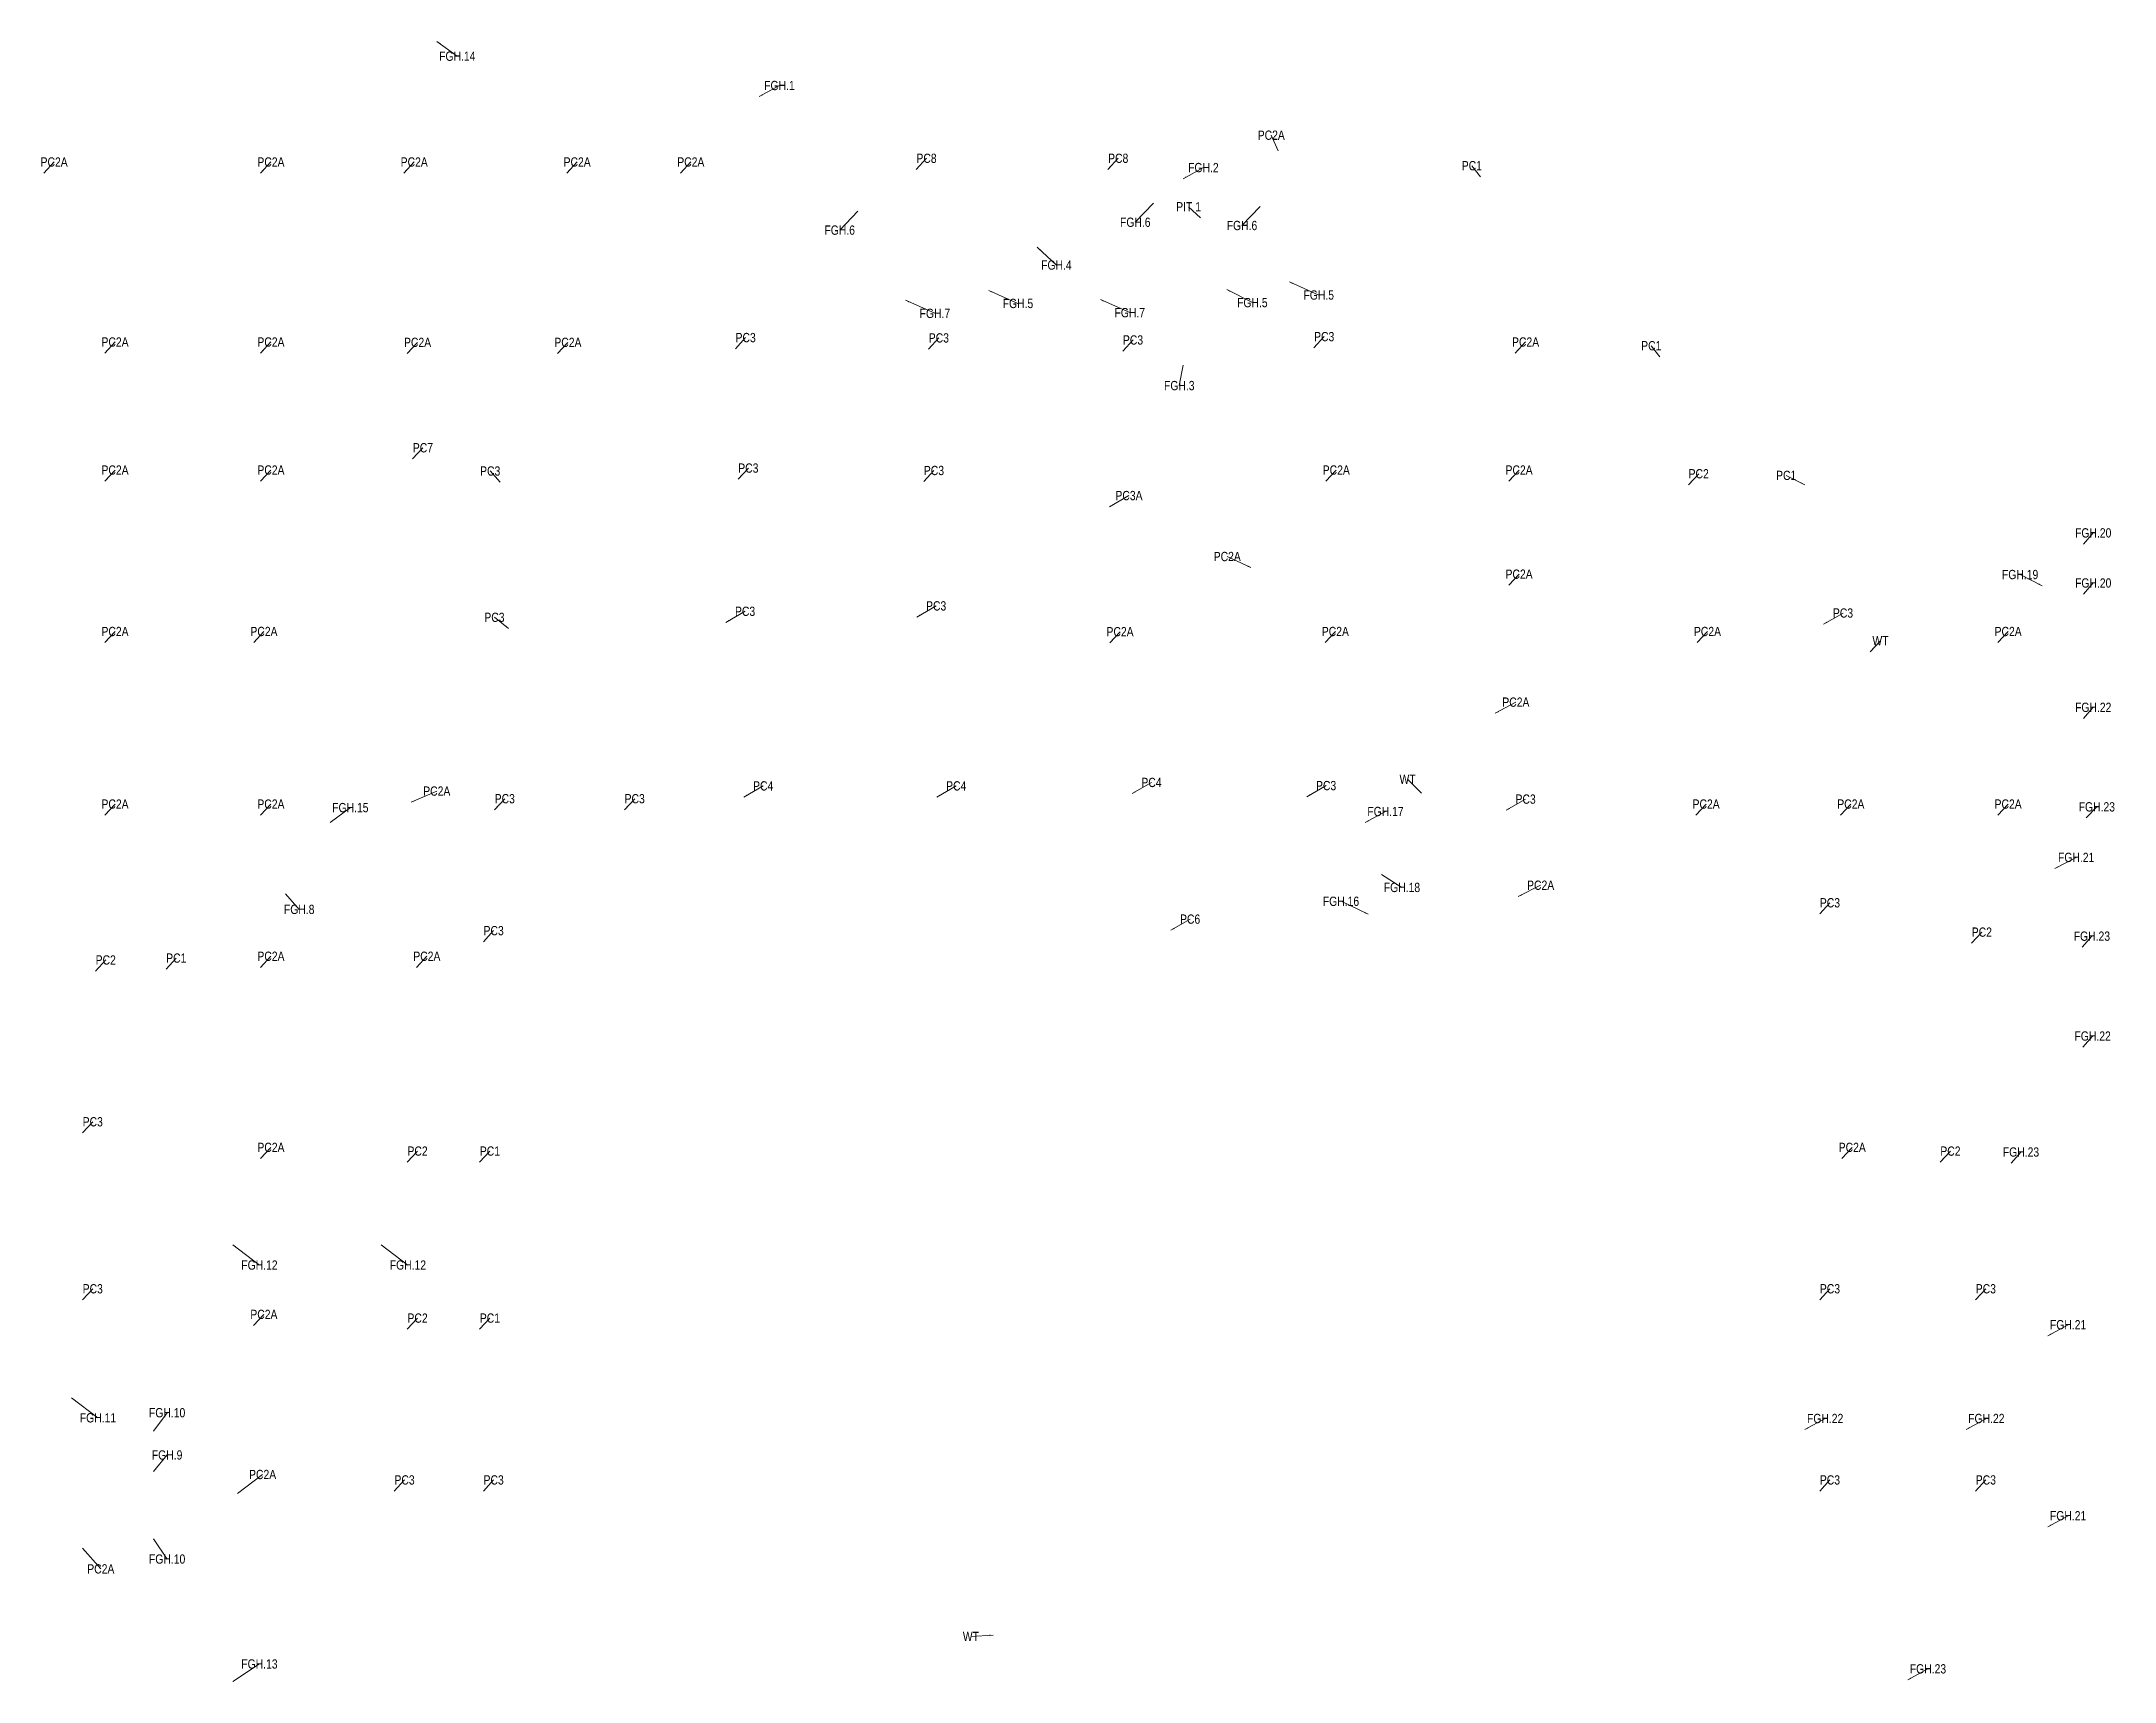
# Model space of a CAD drawing. Header units: millimetres. Extents: x -1281 to 216087, y -1281 to 89196.
# Drawn here: x 104390 to 216087, y 815 to 89196 of the extents above; entities that cross this region are included whole.
import ezdxf
from ezdxf.enums import TextEntityAlignment as Align

# ---------------------------------------------------------------- set-up
doc = ezdxf.new("R2010")
doc.units = ezdxf.units.MM
doc.layers.get('Defpoints').update_dxf_attribs({"color": 151, "lineweight": 9})
for name, color, linetype, lineweight in [('NDC_S_ANNO', 7, 'Continuous', 20), ('NDC_S_DIM', 1, 'Continuous', 15), ('NDC_S_VN TEXT', 7, 'Continuous', 20)]:
    doc.layers.add(name, color=color, linetype=linetype, lineweight=lineweight)
doc.styles.add('ARIAL', font='arial.ttf', dxfattribs={"width": 0.8})
doc.styles.add('NDC_DIM', font='', dxfattribs={"width": 0.75})
doc.styles.get('NDC_DIM').set_extended_font_data('Dotum')
doc.dimstyles.new('NDC_dim_iso', dxfattribs={"dimtxt": 2.2, "dimasz": 1, "dimexe": 1.5, "dimexo": 2.5, "dimgap": 1, "dimtad": 1, "dimdec": 0, "dimzin": 0, "dimdsep": 46, "dimtxsty": 'NDC_DIM', "dimblk": 'DIMMARK', "dimcen": 0.09, "dimdle": 1.2, "dimclrd": 1, "dimclre": 1, "dimclrt": 3, "dimadec": 0, "dimazin": 0, "dimtfac": 1, "dimtdec": 0, "dimtix": 1, "dimtofl": 0, "dimtmove": 0, "dimatfit": 3, "dimfxl": 6, "dimfxlon": 1, "dimtolj": 1, "dimtzin": 0, "dimarcsym": 0})

# ---------------------------------------------------------------- blocks, each defined once
blk = doc.blocks.new('DIMMARK')
at = {"layer": 'NDC_S_DIM', "color": 1}
blk.add_line((-1.5, 0), (1, 0), dxfattribs=at)
at = {"layer": 'NDC_S_DIM', "color": 2, "const_width": 0.1}
blk.add_lwpolyline([(-0.42, -0.42), (0.42, 0.42)], dxfattribs=at)
blk = doc.blocks.new('*U122')
at = {"layer": 'NDC_S_ANNO', "ltscale": 0.8, "style": 'ARIAL', "width": 0.8, "flags": 1}
blk.add_attdef('CHU_THICH', text='', height=2.5, dxfattribs=at).set_placement((0, 0), align=Align.MIDDLE_CENTER)
at = {"layer": 'NDC_S_ANNO', "ltscale": 0.8, "style": 'ARIAL', "width": 0.8}
blk.add_attdef('TEN', text='', height=2.5, dxfattribs=at).set_placement((2.77, 3), align=Align.MIDDLE_CENTER)
at = {"layer": 'Defpoints'}
blk.add_leader([(0, 0), (2.77, 3)], dimstyle='NDC_dim_iso', override={"dimgap": 0.625, "dimtad": 0}, dxfattribs=at)
blk = doc.blocks.new('*U88')
at = {"layer": 'NDC_S_ANNO', "ltscale": 0.8, "style": 'ARIAL', "width": 0.8, "flags": 1}
blk.add_attdef('CHU_THICH', text='', height=2.5, dxfattribs=at).set_placement((0, 0), align=Align.MIDDLE_CENTER)
at = {"layer": 'NDC_S_ANNO', "ltscale": 0.8, "style": 'ARIAL', "width": 0.8}
blk.add_attdef('TEN', text='', height=2.5, dxfattribs=at).set_placement((2.77, 3), align=Align.MIDDLE_CENTER)
at = {"layer": 'Defpoints'}
blk.add_leader([(0, 0), (2.77, 3)], dimstyle='NDC_dim_iso', override={"dimgap": 0.625, "dimtad": 0}, dxfattribs=at)
blk = doc.blocks.new('*U140')
at = {"layer": 'NDC_S_ANNO', "ltscale": 0.8, "style": 'ARIAL', "width": 0.8, "flags": 1}
blk.add_attdef('CHU_THICH', text='', height=2.5, dxfattribs=at).set_placement((0, 0), align=Align.MIDDLE_CENTER)
at = {"layer": 'NDC_S_ANNO', "ltscale": 0.8, "style": 'ARIAL', "width": 0.8}
blk.add_attdef('TEN', text='', height=2.5, dxfattribs=at).set_placement((6.9, 3), align=Align.MIDDLE_CENTER)
at = {"layer": 'Defpoints'}
blk.add_leader([(0, 0), (6.9, 3)], dimstyle='NDC_dim_iso', override={"dimgap": 0.625, "dimtad": 0}, dxfattribs=at)
blk = doc.blocks.new('*U126')
at = {"layer": 'NDC_S_ANNO', "ltscale": 0.8, "style": 'ARIAL', "width": 0.8, "flags": 1}
blk.add_attdef('CHU_THICH', text='', height=2.5, dxfattribs=at).set_placement((0, 0), align=Align.MIDDLE_CENTER)
at = {"layer": 'NDC_S_ANNO', "ltscale": 0.8, "style": 'ARIAL', "width": 0.8}
blk.add_attdef('TEN', text='', height=2.5, dxfattribs=at).set_placement((4.94, -5.57), align=Align.MIDDLE_CENTER)
at = {"layer": 'Defpoints'}
blk.add_leader([(0, 0), (4.94, -5.57)], dimstyle='NDC_dim_iso', override={"dimgap": 0.625, "dimtad": 0}, dxfattribs=at)
blk = doc.blocks.new('*U127')
at = {"layer": 'NDC_S_ANNO', "ltscale": 0.8, "style": 'ARIAL', "width": 0.8}
blk.add_attdef('TEN', text='', height=2.5, dxfattribs=at).set_placement((6.78, 5.11), align=Align.MIDDLE_CENTER)
at = {"layer": 'NDC_S_ANNO', "ltscale": 0.8, "style": 'ARIAL', "width": 0.8, "flags": 1}
blk.add_attdef('CHU_THICH', text='', height=2.5, dxfattribs=at).set_placement((0, 0), align=Align.MIDDLE_CENTER)
at = {"layer": 'Defpoints'}
blk.add_leader([(0, 0), (6.78, 5.11)], dimstyle='NDC_dim_iso', override={"dimgap": 0.625, "dimtad": 0}, dxfattribs=at)
blk = doc.blocks.new('*U100')
at = {"layer": 'NDC_S_ANNO', "ltscale": 0.8, "style": 'ARIAL', "width": 0.8, "flags": 1}
blk.add_attdef('CHU_THICH', text='', height=2.5, dxfattribs=at).set_placement((0, 0), align=Align.MIDDLE_CENTER)
at = {"layer": 'NDC_S_ANNO', "ltscale": 0.8, "style": 'ARIAL', "width": 0.8}
blk.add_attdef('TEN', text='', height=2.5, dxfattribs=at).set_placement((2.77, 3), align=Align.MIDDLE_CENTER)
at = {"layer": 'Defpoints'}
blk.add_leader([(0, 0), (2.77, 3)], dimstyle='NDC_dim_iso', override={"dimgap": 0.625, "dimtad": 0}, dxfattribs=at)
blk = doc.blocks.new('*U104')
at = {"layer": 'NDC_S_ANNO', "ltscale": 0.8, "style": 'ARIAL', "width": 0.8, "flags": 1}
blk.add_attdef('CHU_THICH', text='', height=2.5, dxfattribs=at).set_placement((0, 0), align=Align.MIDDLE_CENTER)
at = {"layer": 'NDC_S_ANNO', "ltscale": 0.8, "style": 'ARIAL', "width": 0.8}
blk.add_attdef('TEN', text='', height=2.5, dxfattribs=at).set_placement((2.77, 3), align=Align.MIDDLE_CENTER)
at = {"layer": 'Defpoints'}
blk.add_leader([(0, 0), (2.77, 3)], dimstyle='NDC_dim_iso', override={"dimgap": 0.625, "dimtad": 0}, dxfattribs=at)
blk = doc.blocks.new('*U130')
at = {"layer": 'NDC_S_ANNO', "ltscale": 0.8, "style": 'ARIAL', "width": 0.8, "flags": 1}
blk.add_attdef('CHU_THICH', text='', height=2.5, dxfattribs=at).set_placement((0, 0), align=Align.MIDDLE_CENTER)
at = {"layer": 'NDC_S_ANNO', "ltscale": 0.8, "style": 'ARIAL', "width": 0.8}
blk.add_attdef('TEN', text='', height=2.5, dxfattribs=at).set_placement((-2.72, 3), align=Align.MIDDLE_CENTER)
at = {"layer": 'Defpoints'}
blk.add_leader([(0, 0), (-2.72, 3)], dimstyle='NDC_dim_iso', override={"dimgap": 0.625, "dimtad": 0}, dxfattribs=at)
blk = doc.blocks.new('*U131')
at = {"layer": 'NDC_S_ANNO', "ltscale": 0.8, "style": 'ARIAL', "width": 0.8, "flags": 1}
blk.add_attdef('CHU_THICH', text='', height=2.5, dxfattribs=at).set_placement((0, 0), align=Align.MIDDLE_CENTER)
at = {"layer": 'NDC_S_ANNO', "ltscale": 0.8, "style": 'ARIAL', "width": 0.8}
blk.add_attdef('TEN', text='', height=2.5, dxfattribs=at).set_placement((-2.3, 3), align=Align.MIDDLE_CENTER)
at = {"layer": 'Defpoints'}
blk.add_leader([(0, 0), (-2.3, 3)], dimstyle='NDC_dim_iso', override={"dimgap": 0.625, "dimtad": 0}, dxfattribs=at)
blk = doc.blocks.new('*U132')
at = {"layer": 'NDC_S_ANNO', "ltscale": 0.8, "style": 'ARIAL', "width": 0.8, "flags": 1}
blk.add_attdef('CHU_THICH', text='', height=2.5, dxfattribs=at).set_placement((0, 0), align=Align.MIDDLE_CENTER)
at = {"layer": 'NDC_S_ANNO', "ltscale": 0.8, "style": 'ARIAL', "width": 0.8}
blk.add_attdef('TEN', text='', height=2.5, dxfattribs=at).set_placement((-1.82, 4.22), align=Align.MIDDLE_CENTER)
at = {"layer": 'Defpoints'}
blk.add_leader([(0, 0), (-1.82, 4.22)], dimstyle='NDC_dim_iso', override={"dimgap": 0.625, "dimtad": 0}, dxfattribs=at)
blk = doc.blocks.new('*U134')
at = {"layer": 'NDC_S_ANNO', "ltscale": 0.8, "style": 'ARIAL', "width": 0.8, "flags": 1}
blk.add_attdef('CHU_THICH', text='', height=2.5, dxfattribs=at).set_placement((0, 0), align=Align.MIDDLE_CENTER)
at = {"layer": 'NDC_S_ANNO', "ltscale": 0.8, "style": 'ARIAL', "width": 0.8}
blk.add_attdef('TEN', text='', height=2.5, dxfattribs=at).set_placement((-3.82, 3), align=Align.MIDDLE_CENTER)
at = {"layer": 'Defpoints'}
blk.add_leader([(0, 0), (-3.82, 3)], dimstyle='NDC_dim_iso', override={"dimgap": 0.625, "dimtad": 0}, dxfattribs=at)
blk = doc.blocks.new('*U89')
at = {"layer": 'NDC_S_ANNO', "ltscale": 0.8, "style": 'ARIAL', "width": 0.8, "flags": 1}
blk.add_attdef('CHU_THICH', text='', height=2.5, dxfattribs=at).set_placement((0, 0), align=Align.MIDDLE_CENTER)
at = {"layer": 'NDC_S_ANNO', "ltscale": 0.8, "style": 'ARIAL', "width": 0.8}
blk.add_attdef('TEN', text='', height=2.5, dxfattribs=at).set_placement((5.23, 3), align=Align.MIDDLE_CENTER)
at = {"layer": 'Defpoints'}
blk.add_leader([(0, 0), (5.23, 3)], dimstyle='NDC_dim_iso', override={"dimgap": 0.625, "dimtad": 0}, dxfattribs=at)
blk = doc.blocks.new('*U128')
at = {"layer": 'NDC_S_ANNO', "ltscale": 0.8, "style": 'ARIAL', "width": 0.8, "flags": 1}
blk.add_attdef('CHU_THICH', text='', height=2.5, dxfattribs=at).set_placement((0, 0), align=Align.MIDDLE_CENTER)
at = {"layer": 'NDC_S_ANNO', "ltscale": 0.8, "style": 'ARIAL', "width": 0.8}
blk.add_attdef('TEN', text='', height=2.5, dxfattribs=at).set_placement((5.54, 3), align=Align.MIDDLE_CENTER)
at = {"layer": 'Defpoints'}
blk.add_leader([(0, 0), (5.54, 3)], dimstyle='NDC_dim_iso', override={"dimgap": 0.625, "dimtad": 0}, dxfattribs=at)
blk = doc.blocks.new('*U129')
at = {"layer": 'NDC_S_ANNO', "ltscale": 0.8, "style": 'ARIAL', "width": 0.8}
blk.add_attdef('TEN', text='', height=2.5, dxfattribs=at).set_placement((-6.35, 3), align=Align.MIDDLE_CENTER)
at = {"layer": 'NDC_S_ANNO', "ltscale": 0.8, "style": 'ARIAL', "width": 0.8, "flags": 1}
blk.add_attdef('CHU_THICH', text='', height=2.5, dxfattribs=at).set_placement((0, 0), align=Align.MIDDLE_CENTER)
at = {"layer": 'Defpoints'}
blk.add_leader([(0, 0), (-6.35, 3)], dimstyle='NDC_dim_iso', override={"dimgap": 0.625, "dimtad": 0}, dxfattribs=at)
blk = doc.blocks.new('*U125')
at = {"layer": 'NDC_S_ANNO', "ltscale": 0.8, "style": 'ARIAL', "width": 0.8}
blk.add_attdef('TEN', text='', height=2.5, dxfattribs=at).set_placement((-7.33, 3.49), align=Align.MIDDLE_CENTER)
at = {"layer": 'NDC_S_ANNO', "ltscale": 0.8, "style": 'ARIAL', "width": 0.8, "flags": 1}
blk.add_attdef('CHU_THICH', text='', height=2.5, dxfattribs=at).set_placement((0, 0), align=Align.MIDDLE_CENTER)
at = {"layer": 'Defpoints'}
blk.add_leader([(0, 0), (-7.33, 3.49)], dimstyle='NDC_dim_iso', override={"dimgap": 0.625, "dimtad": 0}, dxfattribs=at)
blk = doc.blocks.new('*U86')
at = {"layer": 'NDC_S_ANNO', "ltscale": 0.8, "style": 'ARIAL', "width": 0.8, "flags": 1}
blk.add_attdef('CHU_THICH', text='', height=2.5, dxfattribs=at).set_placement((0, 0), align=Align.MIDDLE_CENTER)
at = {"layer": 'NDC_S_ANNO', "ltscale": 0.8, "style": 'ARIAL', "width": 0.8}
blk.add_attdef('TEN', text='', height=2.5, dxfattribs=at).set_placement((5.47, 3), align=Align.MIDDLE_CENTER)
at = {"layer": 'Defpoints'}
blk.add_leader([(0, 0), (5.47, 3)], dimstyle='NDC_dim_iso', override={"dimgap": 0.625, "dimtad": 0}, dxfattribs=at)
blk = doc.blocks.new('*U120')
at = {"layer": 'NDC_S_ANNO', "ltscale": 0.8, "style": 'ARIAL', "width": 0.8, "flags": 1}
blk.add_attdef('CHU_THICH', text='', height=2.5, dxfattribs=at).set_placement((0, 0), align=Align.MIDDLE_CENTER)
at = {"layer": 'NDC_S_ANNO', "ltscale": 0.8, "style": 'ARIAL', "width": 0.8}
blk.add_attdef('TEN', text='', height=2.5, dxfattribs=at).set_placement((-3.77, 3.75), align=Align.MIDDLE_CENTER)
at = {"layer": 'Defpoints'}
blk.add_leader([(0, 0), (-3.77, 3.75)], dimstyle='NDC_dim_iso', override={"dimgap": 0.625, "dimtad": 0}, dxfattribs=at)
blk = doc.blocks.new('*U111')
at = {"layer": 'NDC_S_ANNO', "ltscale": 0.8, "style": 'ARIAL', "width": 0.8}
blk.add_attdef('TEN', text='', height=2.5, dxfattribs=at).set_placement((-5.96, -0.37), align=Align.MIDDLE_CENTER)
at = {"layer": 'NDC_S_ANNO', "ltscale": 0.8, "style": 'ARIAL', "width": 0.8, "flags": 1}
blk.add_attdef('CHU_THICH', text='', height=2.5, dxfattribs=at).set_placement((0, 0), align=Align.MIDDLE_CENTER)
at = {"layer": 'Defpoints'}
blk.add_leader([(0, 0), (-5.96, -0.37)], dimstyle='NDC_dim_iso', override={"dimgap": 0.625, "dimtad": 0}, dxfattribs=at)
blk = doc.blocks.new('*U114')
at = {"layer": 'NDC_S_ANNO', "ltscale": 0.8, "style": 'ARIAL', "width": 0.8, "flags": 1}
blk.add_attdef('CHU_THICH', text='', height=2.5, dxfattribs=at).set_placement((0, 0), align=Align.MIDDLE_CENTER)
at = {"layer": 'NDC_S_ANNO', "ltscale": 0.8, "style": 'ARIAL', "width": 0.8}
blk.add_attdef('TEN', text='', height=2.5, dxfattribs=at).set_placement((6.08, 3.07), align=Align.MIDDLE_CENTER)
at = {"layer": 'Defpoints'}
blk.add_leader([(0, 0), (6.08, 3.07)], dimstyle='NDC_dim_iso', override={"dimgap": 0.625, "dimtad": 0}, dxfattribs=at)
blk = doc.blocks.new('*U96')
at = {"layer": 'NDC_S_ANNO', "ltscale": 0.8, "style": 'ARIAL', "width": 0.8, "flags": 1}
blk.add_attdef('CHU_THICH', text='', height=2.5, dxfattribs=at).set_placement((0, 0), align=Align.MIDDLE_CENTER)
at = {"layer": 'NDC_S_ANNO', "ltscale": 0.8, "style": 'ARIAL', "width": 0.8}
blk.add_attdef('TEN', text='', height=2.5, dxfattribs=at).set_placement((-3.2, 3), align=Align.MIDDLE_CENTER)
at = {"layer": 'Defpoints'}
blk.add_leader([(0, 0), (-3.2, 3)], dimstyle='NDC_dim_iso', override={"dimgap": 0.625, "dimtad": 0}, dxfattribs=at)
blk = doc.blocks.new('*U78')
at = {"layer": 'NDC_S_ANNO', "ltscale": 0.8, "style": 'ARIAL', "width": 0.8, "flags": 1}
blk.add_attdef('CHU_THICH', text='', height=2.5, dxfattribs=at).set_placement((0, 0), align=Align.MIDDLE_CENTER)
at = {"layer": 'NDC_S_ANNO', "ltscale": 0.8, "style": 'ARIAL', "width": 0.8}
blk.add_attdef('TEN', text='', height=2.5, dxfattribs=at).set_placement((-4.88, -5.15), align=Align.MIDDLE_CENTER)
at = {"layer": 'Defpoints'}
blk.add_leader([(0, 0), (-4.88, -5.15)], dimstyle='NDC_dim_iso', override={"dimgap": 0.625, "dimtad": 0}, dxfattribs=at)
blk = doc.blocks.new('*U79')
at = {"layer": 'NDC_S_ANNO', "ltscale": 0.8, "style": 'ARIAL', "width": 0.8, "flags": 1}
blk.add_attdef('CHU_THICH', text='', height=2.5, dxfattribs=at).set_placement((0, 0), align=Align.MIDDLE_CENTER)
at = {"layer": 'NDC_S_ANNO', "ltscale": 0.8, "style": 'ARIAL', "width": 0.8}
blk.add_attdef('TEN', text='', height=2.5, dxfattribs=at).set_placement((5.18, -4.78), align=Align.MIDDLE_CENTER)
at = {"layer": 'Defpoints'}
blk.add_leader([(0, 0), (5.18, -4.78)], dimstyle='NDC_dim_iso', override={"dimgap": 0.625, "dimtad": 0}, dxfattribs=at)
blk = doc.blocks.new('*U80')
at = {"layer": 'NDC_S_ANNO', "ltscale": 0.8, "style": 'ARIAL', "width": 0.8, "flags": 1}
blk.add_attdef('CHU_THICH', text='', height=2.5, dxfattribs=at).set_placement((0, 0), align=Align.MIDDLE_CENTER)
at = {"layer": 'NDC_S_ANNO', "ltscale": 0.8, "style": 'ARIAL', "width": 0.8}
blk.add_attdef('TEN', text='', height=2.5, dxfattribs=at).set_placement((7.89, -3.51), align=Align.MIDDLE_CENTER)
at = {"layer": 'Defpoints'}
blk.add_leader([(0, 0), (7.89, -3.51)], dimstyle='NDC_dim_iso', override={"dimgap": 0.625, "dimtad": 0}, dxfattribs=at)
blk = doc.blocks.new('*U81')
at = {"layer": 'NDC_S_ANNO', "ltscale": 0.8, "style": 'ARIAL', "width": 0.8, "flags": 1}
blk.add_attdef('CHU_THICH', text='', height=2.5, dxfattribs=at).set_placement((0, 0), align=Align.MIDDLE_CENTER)
at = {"layer": 'NDC_S_ANNO', "ltscale": 0.8, "style": 'ARIAL', "width": 0.8}
blk.add_attdef('TEN', text='', height=2.5, dxfattribs=at).set_placement((6.91, -3.51), align=Align.MIDDLE_CENTER)
at = {"layer": 'Defpoints'}
blk.add_leader([(0, 0), (6.91, -3.51)], dimstyle='NDC_dim_iso', override={"dimgap": 0.625, "dimtad": 0}, dxfattribs=at)
blk = doc.blocks.new('*U91')
at = {"layer": 'NDC_S_ANNO', "ltscale": 0.8, "style": 'ARIAL', "width": 0.8, "flags": 1}
blk.add_attdef('CHU_THICH', text='', height=2.5, dxfattribs=at).set_placement((0, 0), align=Align.MIDDLE_CENTER)
at = {"layer": 'NDC_S_ANNO', "ltscale": 0.8, "style": 'ARIAL', "width": 0.8}
blk.add_attdef('TEN', text='', height=2.5, dxfattribs=at).set_placement((-1.03, -5.49), align=Align.MIDDLE_CENTER)
at = {"layer": 'Defpoints'}
blk.add_leader([(0, 0), (-1.03, -5.49)], dimstyle='NDC_dim_iso', override={"dimgap": 0.625, "dimtad": 0}, dxfattribs=at)
blk = doc.blocks.new('*U92')
at = {"layer": 'NDC_S_ANNO', "ltscale": 0.8, "style": 'ARIAL', "width": 0.8, "flags": 1}
blk.add_attdef('CHU_THICH', text='', height=2.5, dxfattribs=at).set_placement((0, 0), align=Align.MIDDLE_CENTER)
at = {"layer": 'NDC_S_ANNO', "ltscale": 0.8, "style": 'ARIAL', "width": 0.8}
blk.add_attdef('TEN', text='', height=2.5, dxfattribs=at).set_placement((3.65, -4.14), align=Align.MIDDLE_CENTER)
at = {"layer": 'Defpoints'}
blk.add_leader([(0, 0), (3.65, -4.14)], dimstyle='NDC_dim_iso', override={"dimgap": 0.625, "dimtad": 0}, dxfattribs=at)
blk = doc.blocks.new('*U93')
at = {"layer": 'NDC_S_ANNO', "ltscale": 0.8, "style": 'ARIAL', "width": 0.8}
blk.add_attdef('TEN', text='', height=2.5, dxfattribs=at).set_placement((3.65, 4.42), align=Align.MIDDLE_CENTER)
at = {"layer": 'NDC_S_ANNO', "ltscale": 0.8, "style": 'ARIAL', "width": 0.8, "flags": 1}
blk.add_attdef('CHU_THICH', text='', height=2.5, dxfattribs=at).set_placement((0, 0), align=Align.MIDDLE_CENTER)
at = {"layer": 'Defpoints'}
blk.add_leader([(0, 0), (3.65, 4.42)], dimstyle='NDC_dim_iso', override={"dimgap": 0.625, "dimtad": 0}, dxfattribs=at)
blk = doc.blocks.new('*U94')
at = {"layer": 'NDC_S_ANNO', "ltscale": 0.8, "style": 'ARIAL', "width": 0.8, "flags": 1}
blk.add_attdef('CHU_THICH', text='', height=2.5, dxfattribs=at).set_placement((0, 0), align=Align.MIDDLE_CENTER)
at = {"layer": 'NDC_S_ANNO', "ltscale": 0.8, "style": 'ARIAL', "width": 0.8}
blk.add_attdef('TEN', text='', height=2.5, dxfattribs=at).set_placement((3.65, -5.41), align=Align.MIDDLE_CENTER)
at = {"layer": 'Defpoints'}
blk.add_leader([(0, 0), (3.65, -5.41)], dimstyle='NDC_dim_iso', override={"dimgap": 0.625, "dimtad": 0}, dxfattribs=at)
blk = doc.blocks.new('*U82')
at = {"layer": 'NDC_S_ANNO', "ltscale": 0.8, "style": 'ARIAL', "width": 0.8, "flags": 1}
blk.add_attdef('CHU_THICH', text='', height=2.5, dxfattribs=at).set_placement((0, 0), align=Align.MIDDLE_CENTER)
at = {"layer": 'NDC_S_ANNO', "ltscale": 0.8, "style": 'ARIAL', "width": 0.8}
blk.add_attdef('TEN', text='', height=2.5, dxfattribs=at).set_placement((7.17, -5.41), align=Align.MIDDLE_CENTER)
at = {"layer": 'Defpoints'}
blk.add_leader([(0, 0), (7.17, -5.41)], dimstyle='NDC_dim_iso', override={"dimgap": 0.625, "dimtad": 0}, dxfattribs=at)
blk = doc.blocks.new('*U83')
at = {"layer": 'NDC_S_ANNO', "ltscale": 0.8, "style": 'ARIAL', "width": 0.8}
blk.add_attdef('TEN', text='', height=2.5, dxfattribs=at).set_placement((7.17, 4.74), align=Align.MIDDLE_CENTER)
at = {"layer": 'NDC_S_ANNO', "ltscale": 0.8, "style": 'ARIAL', "width": 0.8, "flags": 1}
blk.add_attdef('CHU_THICH', text='', height=2.5, dxfattribs=at).set_placement((0, 0), align=Align.MIDDLE_CENTER)
at = {"layer": 'Defpoints'}
blk.add_leader([(0, 0), (7.17, 4.74)], dimstyle='NDC_dim_iso', override={"dimgap": 0.625, "dimtad": 0}, dxfattribs=at)
blk = doc.blocks.new('*U84')
at = {"layer": 'NDC_S_ANNO', "ltscale": 0.8, "style": 'ARIAL', "width": 0.8, "flags": 1}
blk.add_attdef('CHU_THICH', text='', height=2.5, dxfattribs=at).set_placement((0, 0), align=Align.MIDDLE_CENTER)
at = {"layer": 'NDC_S_ANNO', "ltscale": 0.8, "style": 'ARIAL', "width": 0.8}
blk.add_attdef('TEN', text='', height=2.5, dxfattribs=at).set_placement((5.47, -3.97), align=Align.MIDDLE_CENTER)
at = {"layer": 'Defpoints'}
blk.add_leader([(0, 0), (5.47, -3.97)], dimstyle='NDC_dim_iso', override={"dimgap": 0.625, "dimtad": 0}, dxfattribs=at)
blk = doc.blocks.new('*U85')
at = {"layer": 'NDC_S_ANNO', "ltscale": 0.8, "style": 'ARIAL', "width": 0.8, "flags": 1}
blk.add_attdef('CHU_THICH', text='', height=2.5, dxfattribs=at).set_placement((0, 0), align=Align.MIDDLE_CENTER)
at = {"layer": 'NDC_S_ANNO', "ltscale": 0.8, "style": 'ARIAL', "width": 0.8}
blk.add_attdef('TEN', text='', height=2.5, dxfattribs=at).set_placement((5.47, 4.05), align=Align.MIDDLE_CENTER)
at = {"layer": 'Defpoints'}
blk.add_leader([(0, 0), (5.47, 4.05)], dimstyle='NDC_dim_iso', override={"dimgap": 0.625, "dimtad": 0}, dxfattribs=at)
blk = doc.blocks.new('*U90')
at = {"layer": 'NDC_S_ANNO', "ltscale": 0.8, "style": 'ARIAL', "width": 0.8}
blk.add_attdef('TEN', text='', height=2.5, dxfattribs=at).set_placement((3.65, 4.95), align=Align.MIDDLE_CENTER)
at = {"layer": 'NDC_S_ANNO', "ltscale": 0.8, "style": 'ARIAL', "width": 0.8, "flags": 1}
blk.add_attdef('CHU_THICH', text='', height=2.5, dxfattribs=at).set_placement((0, 0), align=Align.MIDDLE_CENTER)
at = {"layer": 'Defpoints'}
blk.add_leader([(0, 0), (3.65, 4.95)], dimstyle='NDC_dim_iso', override={"dimgap": 0.625, "dimtad": 0}, dxfattribs=at)
blk = doc.blocks.new('*U99')
at = {"layer": 'NDC_S_ANNO', "ltscale": 0.8, "style": 'ARIAL', "width": 0.8, "flags": 1}
blk.add_attdef('CHU_THICH', text='', height=2.5, dxfattribs=at).set_placement((0, 0), align=Align.MIDDLE_CENTER)
at = {"layer": 'NDC_S_ANNO', "ltscale": 0.8, "style": 'ARIAL', "width": 0.8}
blk.add_attdef('TEN', text='', height=2.5, dxfattribs=at).set_placement((5.47, -3.46), align=Align.MIDDLE_CENTER)
at = {"layer": 'Defpoints'}
blk.add_leader([(0, 0), (5.47, -3.46)], dimstyle='NDC_dim_iso', override={"dimgap": 0.625, "dimtad": 0}, dxfattribs=at)
blk = doc.blocks.new('*U133')
at = {"layer": 'NDC_S_ANNO', "ltscale": 0.8, "style": 'ARIAL', "width": 0.8, "flags": 1}
blk.add_attdef('CHU_THICH', text='', height=2.5, dxfattribs=at).set_placement((0, 0), align=Align.MIDDLE_CENTER)
at = {"layer": 'NDC_S_ANNO', "ltscale": 0.8, "style": 'ARIAL', "width": 0.8}
blk.add_attdef('TEN', text='', height=2.5, dxfattribs=at).set_placement((-5.02, 2.56), align=Align.MIDDLE_CENTER)
at = {"layer": 'Defpoints'}
blk.add_leader([(0, 0), (-5.02, 2.56)], dimstyle='NDC_dim_iso', override={"dimgap": 0.625, "dimtad": 0}, dxfattribs=at)
blk = doc.blocks.new('*U106')
at = {"layer": 'NDC_S_ANNO', "ltscale": 0.8, "style": 'ARIAL', "width": 0.8, "flags": 1}
blk.add_attdef('CHU_THICH', text='', height=2.5, dxfattribs=at).set_placement((0, 0), align=Align.MIDDLE_CENTER)
at = {"layer": 'NDC_S_ANNO', "ltscale": 0.8, "style": 'ARIAL', "width": 0.8}
blk.add_attdef('TEN', text='', height=2.5, dxfattribs=at).set_placement((2.86, 3), align=Align.MIDDLE_CENTER)
at = {"layer": 'Defpoints'}
blk.add_leader([(0, 0), (2.86, 3)], dimstyle='NDC_dim_iso', override={"dimgap": 0.625, "dimtad": 0}, dxfattribs=at)
blk = doc.blocks.new('*U115')
at = {"layer": 'NDC_S_ANNO', "ltscale": 0.8, "style": 'ARIAL', "width": 0.8, "flags": 1}
blk.add_attdef('CHU_THICH', text='', height=2.5, dxfattribs=at).set_placement((0, 0), align=Align.MIDDLE_CENTER)
at = {"layer": 'NDC_S_ANNO', "ltscale": 0.8, "style": 'ARIAL', "width": 0.8}
blk.add_attdef('TEN', text='', height=2.5, dxfattribs=at).set_placement((5.72, 3), align=Align.MIDDLE_CENTER)
at = {"layer": 'Defpoints'}
blk.add_leader([(0, 0), (5.72, 3)], dimstyle='NDC_dim_iso', override={"dimgap": 0.625, "dimtad": 0}, dxfattribs=at)
blk = doc.blocks.new('*U87')
at = {"layer": 'NDC_S_ANNO', "ltscale": 0.8, "style": 'ARIAL', "width": 0.8, "flags": 1}
blk.add_attdef('CHU_THICH', text='', height=2.5, dxfattribs=at).set_placement((0, 0), align=Align.MIDDLE_CENTER)
at = {"layer": 'NDC_S_ANNO', "ltscale": 0.8, "style": 'ARIAL', "width": 0.8}
blk.add_attdef('TEN', text='', height=2.5, dxfattribs=at).set_placement((2.64, 3), align=Align.MIDDLE_CENTER)
at = {"layer": 'Defpoints'}
blk.add_leader([(0, 0), (2.64, 3)], dimstyle='NDC_dim_iso', override={"dimgap": 0.625, "dimtad": 0}, dxfattribs=at)
blk = doc.blocks.new('*U98')
at = {"layer": 'NDC_S_ANNO', "ltscale": 0.8, "style": 'ARIAL', "width": 0.8}
blk.add_attdef('TEN', text='', height=2.5, dxfattribs=at).set_placement((-5.9, 3), align=Align.MIDDLE_CENTER)
at = {"layer": 'NDC_S_ANNO', "ltscale": 0.8, "style": 'ARIAL', "width": 0.8, "flags": 1}
blk.add_attdef('CHU_THICH', text='', height=2.5, dxfattribs=at).set_placement((0, 0), align=Align.MIDDLE_CENTER)
at = {"layer": 'Defpoints'}
blk.add_leader([(0, 0), (-5.9, 3)], dimstyle='NDC_dim_iso', override={"dimgap": 0.625, "dimtad": 0}, dxfattribs=at)

msp = doc.modelspace()

# ---------------------------------------------------------------- block references
at = {"layer": 'NDC_S_VN TEXT', "xscale": 200, "yscale": 200, "zscale": 200}
for name, p, values in [('*U84', (125700, 89196), {'TEN': 'FGH.14'}), ('*U86', (143058, 86222), {'TEN': 'FGH.1'}), ('*U132', (171015, 83300), {'TEN': 'PC2A'}), ('*U88', (104519, 82100), {'TEN': 'PC2A'}), ('*U88', (116200, 82100), {'TEN': 'PC2A'}), ('*U88', (132700, 82100), {'TEN': 'PC2A'}), ('*U88', (138823, 82100), {'TEN': 'PC2A'}), ('*U86', (165901, 81800), {'TEN': 'FGH.2'}), ('*U131', (181920, 81900), {'TEN': 'PC1'}), ('*U78', (164300, 80484), {'TEN': 'FGH.6'}), ('*U96', (166839, 79686), {'TEN': 'PIT 1'}), ('*U78', (148375, 80059), {'TEN': 'FGH.6'}), ('*U78', (170050, 80308), {'TEN': 'FGH.6'}), ('*U79', (158038, 78102), {'TEN': 'FGH.4'}), ('*U80', (171631, 76234), {'TEN': 'FGH.5'}), ('*U80', (150950, 75248), {'TEN': 'FGH.7'}), ('*U80', (155425, 75779), {'TEN': 'FGH.5'}), ('*U80', (161450, 75283), {'TEN': 'FGH.7'}), ('*U81', (168250, 75824), {'TEN': 'FGH.5'}), ('*U88', (183800, 72400), {'TEN': 'PC2A'}), ('*U131', (191587, 72200), {'TEN': 'PC1'}), ('*U91', (165901, 71750), {'TEN': 'FGH.3'}), ('*U88', (173600, 65500), {'TEN': 'PC2A'}), ('*U122', (193128, 65300), {'TEN': 'PC2'}), ('*U133', (199400, 65300), {'TEN': 'PC1'}), ('*U89', (161940, 64125), {'TEN': 'PC3A'}), ('*U87', (214409, 62114), {'TEN': 'FGH.20'}), ('*U129', (169550, 60840), {'TEN': 'PC2A'}), ('*U98', (212180, 59869), {'TEN': 'FGH.19'}), ('*U87', (214409, 59414), {'TEN': 'FGH.20'}), ('*U89', (141255, 57889), {'TEN': 'PC3'}), ('*U89', (151550, 58180), {'TEN': 'PC3'}), ('*U89', (200411, 57796), {'TEN': 'PC3'}), ('*U88', (107800, 56800), {'TEN': 'PC2A'}), ('*U88', (115825, 56800), {'TEN': 'PC2A'}), ('*U88', (193600, 56800), {'TEN': 'PC2A'}), ('*U88', (202922, 56305), {'TEN': 'WT'}), ('*U88', (209800, 56800), {'TEN': 'PC2A'}), ('*U128', (182722, 52993), {'TEN': 'PC2A'}), ('*U87', (214409, 52714), {'TEN': 'FGH.22'}), ('*U89', (142232, 48480), {'TEN': 'PC4'}), ('*U89', (152632, 48480), {'TEN': 'PC4'}), ('*U89', (163150, 48665), {'TEN': 'PC4'}), ('*U89', (172561, 48496), {'TEN': 'PC3'}), ('*U120', (178750, 48690), {'TEN': 'WT'}), ('*U88', (107800, 47500), {'TEN': 'PC2A'}), ('*U88', (116200, 47500), {'TEN': 'PC2A'}), ('*U85', (119939, 47100), {'TEN': 'FGH.15'}), ('*U140', (124310, 48200), {'TEN': 'PC2A'}), ('*U89', (183310, 47767), {'TEN': 'PC3'}), ('*U88', (193528, 47500), {'TEN': 'PC2A'}), ('*U88', (201325, 47500), {'TEN': 'PC2A'}), ('*U88', (209800, 47500), {'TEN': 'PC2A'}), ('*U106', (214561, 47350), {'TEN': 'FGH.23'}), ('*U86', (175711, 47100), {'TEN': 'FGH.17'}), ('*U115', (212875, 44625), {'TEN': 'FGH.21'}), ('*U99', (176599, 44300), {'TEN': 'FGH.18'}), ('*U114', (183950, 43113), {'TEN': 'PC2A'}), ('*U92', (117546, 43254), {'TEN': 'FGH.8'}), ('*U125', (175875, 42164), {'TEN': 'FGH.16'}), ('*U104', (128200, 40680), {'TEN': 'PC3'}), ('*U89', (165234, 41300), {'TEN': 'PC6'}), ('*U122', (208384, 40599), {'TEN': 'PC2'}), ('*U87', (214339, 40382), {'TEN': 'FGH.23'}), ('*U122', (107300, 39100), {'TEN': 'PC2'}), ('*U100', (111100, 39200), {'TEN': 'PC1'}), ('*U88', (116200, 39300), {'TEN': 'PC2A'}), ('*U88', (124600, 39300), {'TEN': 'PC2A'}), ('*U87', (214379, 34999), {'TEN': 'FGH.22'}), ('*U104', (106600, 30380), {'TEN': 'PC3'}), ('*U122', (124100, 28800), {'TEN': 'PC2'}), ('*U100', (128000, 28800), {'TEN': 'PC1'}), ('*U88', (201400, 29000), {'TEN': 'PC2A'}), ('*U122', (206690, 28799), {'TEN': 'PC2'}), ('*U87', (210519, 28750), {'TEN': 'FGH.23'}), ('*U82', (114700, 24342), {'TEN': 'FGH.12'}), ('*U82', (122700, 24342), {'TEN': 'FGH.12'}), ('*U104', (106600, 21380), {'TEN': 'PC3'}), ('*U104', (200200, 21380), {'TEN': 'PC3'}), ('*U104', (208600, 21380), {'TEN': 'PC3'}), ('*U122', (124100, 19800), {'TEN': 'PC2'}), ('*U100', (128000, 19800), {'TEN': 'PC1'}), ('*U86', (212490, 19444), {'TEN': 'FGH.21'}), ('*U82', (106000, 16109), {'TEN': 'FGH.11'}), ('*U90', (110430, 14312), {'TEN': 'FGH.10'}), ('*U86', (199400, 14390), {'TEN': 'FGH.22'}), ('*U86', (208086, 14390), {'TEN': 'FGH.22'}), ('*U93', (110430, 12141), {'TEN': 'FGH.9'}), ('*U127', (114950, 10950), {'TEN': 'PC2A'}), ('*U104', (123400, 11080), {'TEN': 'PC3'}), ('*U104', (128200, 11080), {'TEN': 'PC3'}), ('*U104', (200200, 11080), {'TEN': 'PC3'}), ('*U104', (208600, 11080), {'TEN': 'PC3'}), ('*U86', (212490, 9150), {'TEN': 'FGH.21'}), ('*U126', (106600, 8000), {'TEN': 'PC2A'}), ('*U94', (110430, 8497), {'TEN': 'FGH.10'}), ('*U111', (155660, 3319), {'TEN': 'WT'}), ('*U83', (114700, 815), {'TEN': 'FGH.13'}), ('*U86', (204941, 900), {'TEN': 'FGH.23'})]:
    msp.add_blockref(name, p, dxfattribs=at).add_auto_attribs(values)
at = {"layer": 'NDC_S_VN TEXT'}
ref = msp.add_blockref('*U122', (123920, 82100), dxfattribs=dict(at, xscale=200, yscale=200, zscale=200))
ref.add_attrib('TEN', 'PC2A', dxfattribs={"layer": 'NDC_S_ANNO', "color": 2, "ltscale": 0.8, "height": 500, "style": 'ARIAL', "width": 0.8}).set_placement((124474, 82700), align=Align.MIDDLE_CENTER)
ref = msp.add_blockref('*U100', (151522, 82300), dxfattribs=dict(at, xscale=200, yscale=200, zscale=200))
ref.add_attrib('TEN', 'PC8', dxfattribs={"layer": 'NDC_S_ANNO', "color": 2, "ltscale": 0.8, "height": 500, "style": 'ARIAL', "width": 0.8}).set_placement((152076, 82900), align=Align.MIDDLE_CENTER)
ref = msp.add_blockref('*U100', (161852, 82300), dxfattribs=dict(at, xscale=200, yscale=200, zscale=200))
ref.add_attrib('TEN', 'PC8', dxfattribs={"layer": 'NDC_S_ANNO', "color": 2, "ltscale": 0.8, "height": 500, "style": 'ARIAL', "width": 0.8}).set_placement((162406, 82900), align=Align.MIDDLE_CENTER)
ref = msp.add_blockref('*U122', (107800, 72400), dxfattribs=dict(at, xscale=200, yscale=200, zscale=200))
ref.add_attrib('TEN', 'PC2A', dxfattribs={"layer": 'NDC_S_ANNO', "color": 2, "ltscale": 0.8, "height": 500, "style": 'ARIAL', "width": 0.8}).set_placement((108354, 73000), align=Align.MIDDLE_CENTER)
ref = msp.add_blockref('*U122', (116200, 72400), dxfattribs=dict(at, xscale=200, yscale=200, zscale=200))
ref.add_attrib('TEN', 'PC2A', dxfattribs={"layer": 'NDC_S_ANNO', "color": 2, "ltscale": 0.8, "height": 500, "style": 'ARIAL', "width": 0.8}).set_placement((116754, 73000), align=Align.MIDDLE_CENTER)
ref = msp.add_blockref('*U122', (124100, 72380), dxfattribs=dict(at, xscale=200, yscale=200, zscale=200))
ref.add_attrib('TEN', 'PC2A', dxfattribs={"layer": 'NDC_S_ANNO', "color": 2, "ltscale": 0.8, "height": 500, "style": 'ARIAL', "width": 0.8}).set_placement((124654, 72980), align=Align.MIDDLE_CENTER)
ref = msp.add_blockref('*U122', (132200, 72380), dxfattribs=dict(at, xscale=200, yscale=200, zscale=200))
ref.add_attrib('TEN', 'PC2A', dxfattribs={"layer": 'NDC_S_ANNO', "color": 2, "ltscale": 0.8, "height": 500, "style": 'ARIAL', "width": 0.8}).set_placement((132754, 72980), align=Align.MIDDLE_CENTER)
ref = msp.add_blockref('*U88', (141778, 72639), dxfattribs=dict(at, xscale=200, yscale=200, zscale=200))
ref.add_attrib('TEN', 'PC3', dxfattribs={"layer": 'NDC_S_ANNO', "color": 2, "ltscale": 0.8, "height": 500, "style": 'ARIAL', "width": 0.8}).set_placement((142332, 73239), align=Align.MIDDLE_CENTER)
ref = msp.add_blockref('*U88', (152188, 72621), dxfattribs=dict(at, xscale=200, yscale=200, zscale=200))
ref.add_attrib('TEN', 'PC3', dxfattribs={"layer": 'NDC_S_ANNO', "color": 2, "ltscale": 0.8, "height": 500, "style": 'ARIAL', "width": 0.8}).set_placement((152742, 73221), align=Align.MIDDLE_CENTER)
ref = msp.add_blockref('*U88', (162649, 72510), dxfattribs=dict(at, xscale=200, yscale=200, zscale=200))
ref.add_attrib('TEN', 'PC3', dxfattribs={"layer": 'NDC_S_ANNO', "color": 2, "ltscale": 0.8, "height": 500, "style": 'ARIAL', "width": 0.8}).set_placement((163203, 73110), align=Align.MIDDLE_CENTER)
ref = msp.add_blockref('*U88', (172950, 72690), dxfattribs=dict(at, xscale=200, yscale=200, zscale=200))
ref.add_attrib('TEN', 'PC3', dxfattribs={"layer": 'NDC_S_ANNO', "color": 2, "ltscale": 0.8, "height": 500, "style": 'ARIAL', "width": 0.8}).set_placement((173504, 73290), align=Align.MIDDLE_CENTER)
ref = msp.add_blockref('*U104', (124390, 66700), dxfattribs=dict(at, xscale=200, yscale=200, zscale=200))
ref.add_attrib('TEN', 'PC7', dxfattribs={"layer": 'NDC_S_ANNO', "color": 2, "ltscale": 0.8, "height": 500, "style": 'ARIAL', "width": 0.8}).set_placement((124944, 67300), align=Align.MIDDLE_CENTER)
ref = msp.add_blockref('*U122', (107800, 65500), dxfattribs=dict(at, xscale=200, yscale=200, zscale=200))
ref.add_attrib('TEN', 'PC2A', dxfattribs={"layer": 'NDC_S_ANNO', "color": 2, "ltscale": 0.8, "height": 500, "style": 'ARIAL', "width": 0.8}).set_placement((108354, 66100), align=Align.MIDDLE_CENTER)
ref = msp.add_blockref('*U122', (116200, 65500), dxfattribs=dict(at, xscale=200, yscale=200, zscale=200))
ref.add_attrib('TEN', 'PC2A', dxfattribs={"layer": 'NDC_S_ANNO', "color": 2, "ltscale": 0.8, "height": 500, "style": 'ARIAL', "width": 0.8}).set_placement((116754, 66100), align=Align.MIDDLE_CENTER)
ref = msp.add_blockref('*U130', (129113, 65449), dxfattribs=dict(at, xscale=200, yscale=200, zscale=200))
ref.add_attrib('TEN', 'PC3', dxfattribs={"layer": 'NDC_S_ANNO', "color": 2, "ltscale": 0.8, "height": 500, "style": 'ARIAL', "width": 0.8}).set_placement((128568, 66049), align=Align.MIDDLE_CENTER)
ref = msp.add_blockref('*U88', (141923, 65606), dxfattribs=dict(at, xscale=200, yscale=200, zscale=200))
ref.add_attrib('TEN', 'PC3', dxfattribs={"layer": 'NDC_S_ANNO', "color": 2, "ltscale": 0.8, "height": 500, "style": 'ARIAL', "width": 0.8}).set_placement((142477, 66206), align=Align.MIDDLE_CENTER)
ref = msp.add_blockref('*U88', (151923, 65476), dxfattribs=dict(at, xscale=200, yscale=200, zscale=200))
ref.add_attrib('TEN', 'PC3', dxfattribs={"layer": 'NDC_S_ANNO', "color": 2, "ltscale": 0.8, "height": 500, "style": 'ARIAL', "width": 0.8}).set_placement((152477, 66076), align=Align.MIDDLE_CENTER)
ref = msp.add_blockref('*U122', (183450, 65500), dxfattribs=dict(at, xscale=200, yscale=200, zscale=200))
ref.add_attrib('TEN', 'PC2A', dxfattribs={"layer": 'NDC_S_ANNO', "color": 2, "ltscale": 0.8, "height": 500, "style": 'ARIAL', "width": 0.8}).set_placement((184004, 66100), align=Align.MIDDLE_CENTER)
ref = msp.add_blockref('*U122', (183450, 59890), dxfattribs=dict(at, xscale=200, yscale=200, zscale=200))
ref.add_attrib('TEN', 'PC2A', dxfattribs={"layer": 'NDC_S_ANNO', "color": 2, "ltscale": 0.8, "height": 500, "style": 'ARIAL', "width": 0.8}).set_placement((184004, 60490), align=Align.MIDDLE_CENTER)
ref = msp.add_blockref('*U134', (129561, 57564), dxfattribs=dict(at, xscale=200, yscale=200, zscale=200))
ref.add_attrib('TEN', 'PC3', dxfattribs={"layer": 'NDC_S_ANNO', "color": 2, "ltscale": 0.8, "height": 500, "style": 'ARIAL', "width": 0.8}).set_placement((128796, 58164), align=Align.MIDDLE_CENTER)
ref = msp.add_blockref('*U100', (161950, 56788), dxfattribs=dict(at, xscale=200, yscale=200, zscale=200))
ref.add_attrib('TEN', 'PC2A', dxfattribs={"layer": 'NDC_S_ANNO', "color": 2, "ltscale": 0.8, "height": 500, "style": 'ARIAL', "width": 0.8}).set_placement((162504, 57388), align=Align.MIDDLE_CENTER)
ref = msp.add_blockref('*U100', (173550, 56800), dxfattribs=dict(at, xscale=200, yscale=200, zscale=200))
ref.add_attrib('TEN', 'PC2A', dxfattribs={"layer": 'NDC_S_ANNO', "color": 2, "ltscale": 0.8, "height": 500, "style": 'ARIAL', "width": 0.8}).set_placement((174105, 57400), align=Align.MIDDLE_CENTER)
ref = msp.add_blockref('*U88', (128800, 47790), dxfattribs=dict(at, xscale=200, yscale=200, zscale=200))
ref.add_attrib('TEN', 'PC3', dxfattribs={"layer": 'NDC_S_ANNO', "color": 2, "ltscale": 0.8, "height": 500, "style": 'ARIAL', "width": 0.8}).set_placement((129354, 48390), align=Align.MIDDLE_CENTER)
ref = msp.add_blockref('*U122', (135800, 47790), dxfattribs=dict(at, xscale=200, yscale=200, zscale=200))
ref.add_attrib('TEN', 'PC3', dxfattribs={"layer": 'NDC_S_ANNO', "color": 2, "ltscale": 0.8, "height": 500, "style": 'ARIAL', "width": 0.8}).set_placement((136354, 48390), align=Align.MIDDLE_CENTER)
ref = msp.add_blockref('*U88', (200200, 42180), dxfattribs=dict(at, xscale=200, yscale=200, zscale=200))
ref.add_attrib('TEN', 'PC3', dxfattribs={"layer": 'NDC_S_ANNO', "color": 2, "ltscale": 0.8, "height": 500, "style": 'ARIAL', "width": 0.8}).set_placement((200754, 42780), align=Align.MIDDLE_CENTER)
ref = msp.add_blockref('*U100', (116200, 29000), dxfattribs=dict(at, xscale=200, yscale=200, zscale=200))
ref.add_attrib('TEN', 'PC2A', dxfattribs={"layer": 'NDC_S_ANNO', "color": 2, "ltscale": 0.8, "height": 500, "style": 'ARIAL', "width": 0.8}).set_placement((116754, 29600), align=Align.MIDDLE_CENTER)
ref = msp.add_blockref('*U100', (115820, 20000), dxfattribs=dict(at, xscale=200, yscale=200, zscale=200))
ref.add_attrib('TEN', 'PC2A', dxfattribs={"layer": 'NDC_S_ANNO', "color": 2, "ltscale": 0.8, "height": 500, "style": 'ARIAL', "width": 0.8}).set_placement((116374, 20600), align=Align.MIDDLE_CENTER)

doc.saveas('drawing.dxf')
